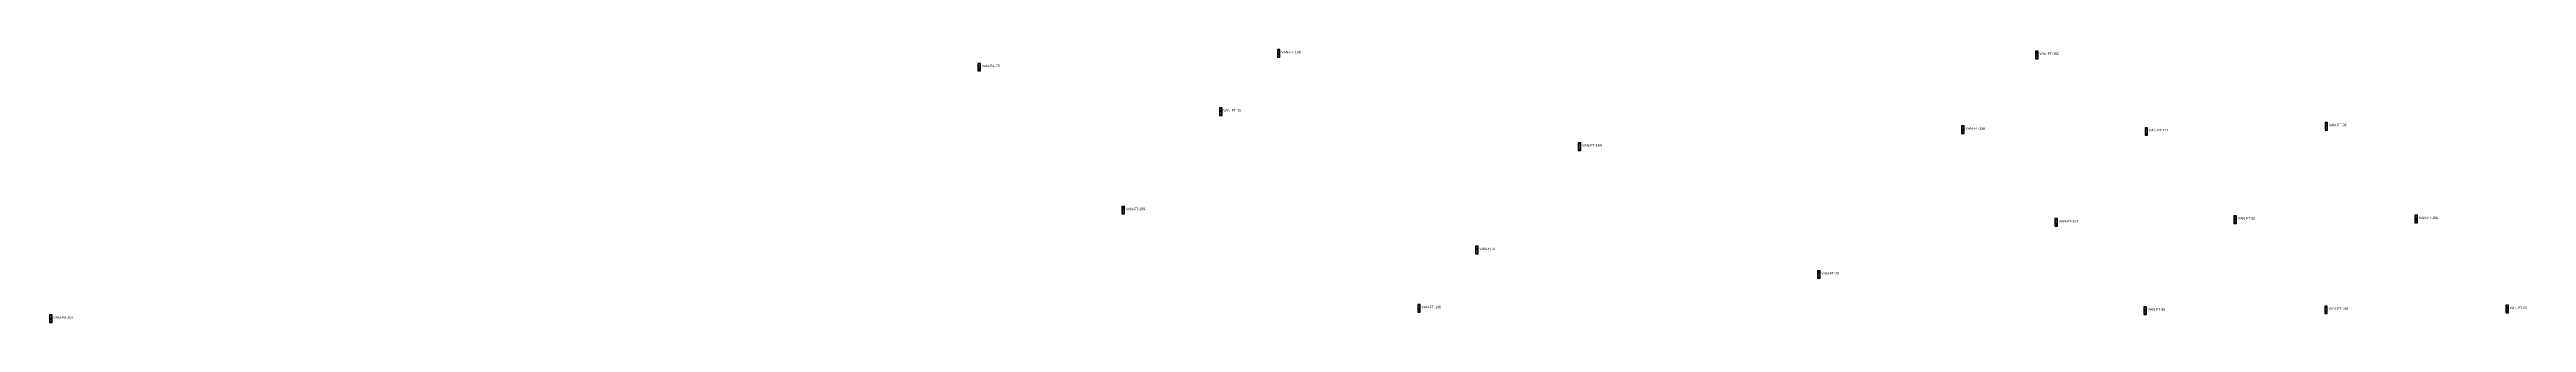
# Model space of a CAD drawing. Extents: x 486474 to 494239, y 5455982 to 5459995.
# Drawn here: x 489915 to 491878, y 5459169 to 5459385 of the extents above; entities that cross this region are included whole.
import ezdxf

# ---------------------------------------------------------------- set-up
doc = ezdxf.new("R2010")
doc.units = 0
doc.layers.add('Level 0', color=7, linetype='Continuous')
doc.layers.add('TrafficSignals', color=7, linetype='Continuous')

# ---------------------------------------------------------------- blocks, each defined once
blk = doc.blocks.new('Signal')
at = {"layer": 'Level 0'}
blk.add_lwpolyline([(-1, -3), (1, -3), (1, 3), (-1, 3)], close=True, dxfattribs=at)
for centre in [(0, 1.75), (0, 0), (0, -1.75)]:
    blk.add_circle(centre, 0.75, dxfattribs=at)

msp = doc.modelspace()

# ---------------------------------------------------------------- block references
at = {"layer": 'TrafficSignals'}
for p in [(490889, 5459382.4), (491489.9, 5459381.2), (490651.6, 5459371.5), (490843.1, 5459336.2), (491431.3, 5459321.9), (491576.8, 5459320.5), (491719.4, 5459324.6), (491127.5, 5459308.5), (490765.7, 5459258.1), (491505.3, 5459248.4), (491647.2, 5459250.6), (491790.7, 5459251.1), (491046.1, 5459226.5), (491317.2, 5459207.1), (491000.2, 5459180.3), (489915.8, 5459172.1), (491575.8, 5459178.5), (491719.2, 5459179.1), (491862.7, 5459179.7)]:
    msp.add_blockref('Signal', p, dxfattribs=at)

# ---------------------------------------------------------------- texts
for s, p in [('VAN-FT-108', (490891, 5459382.4)), ('VAN-FT-102', (491491.9, 5459381.2)), ('VAN-PA-79', (490653.6, 5459371.5)), ('VAN-FT-45', (490845.1, 5459336.2)), ('VAN-FT-138', (491433.3, 5459321.9)), ('VAN-FT-171', (491578.8, 5459320.5)), ('VAN-FT-38', (491721.4, 5459324.6)), ('VAN-FT-194', (491129.5, 5459308.5)), ('VAN-FT-189', (490767.7, 5459258.1)), ('VAN-FT-169', (491507.3, 5459248.4)), ('VAN-FT-89', (491649.2, 5459250.6)), ('VAN-FT-185', (491792.7, 5459251.1)), ('VAN-FT-6', (491048.1, 5459226.5)), ('VAN-FT-79', (491319.2, 5459207.1)), ('VAN-PA-107', (489917.8, 5459172.1)), ('VAN-FT-195', (491002.2, 5459180.3)), ('VAN-FT-85', (491577.8, 5459178.5)), ('VAN-FT-109', (491721.2, 5459179.1)), ('VAN-FT-56', (491864.7, 5459179.7))]:
    msp.add_text(s, height=2, dxfattribs=at).set_placement(p)

doc.saveas('drawing.dxf')
